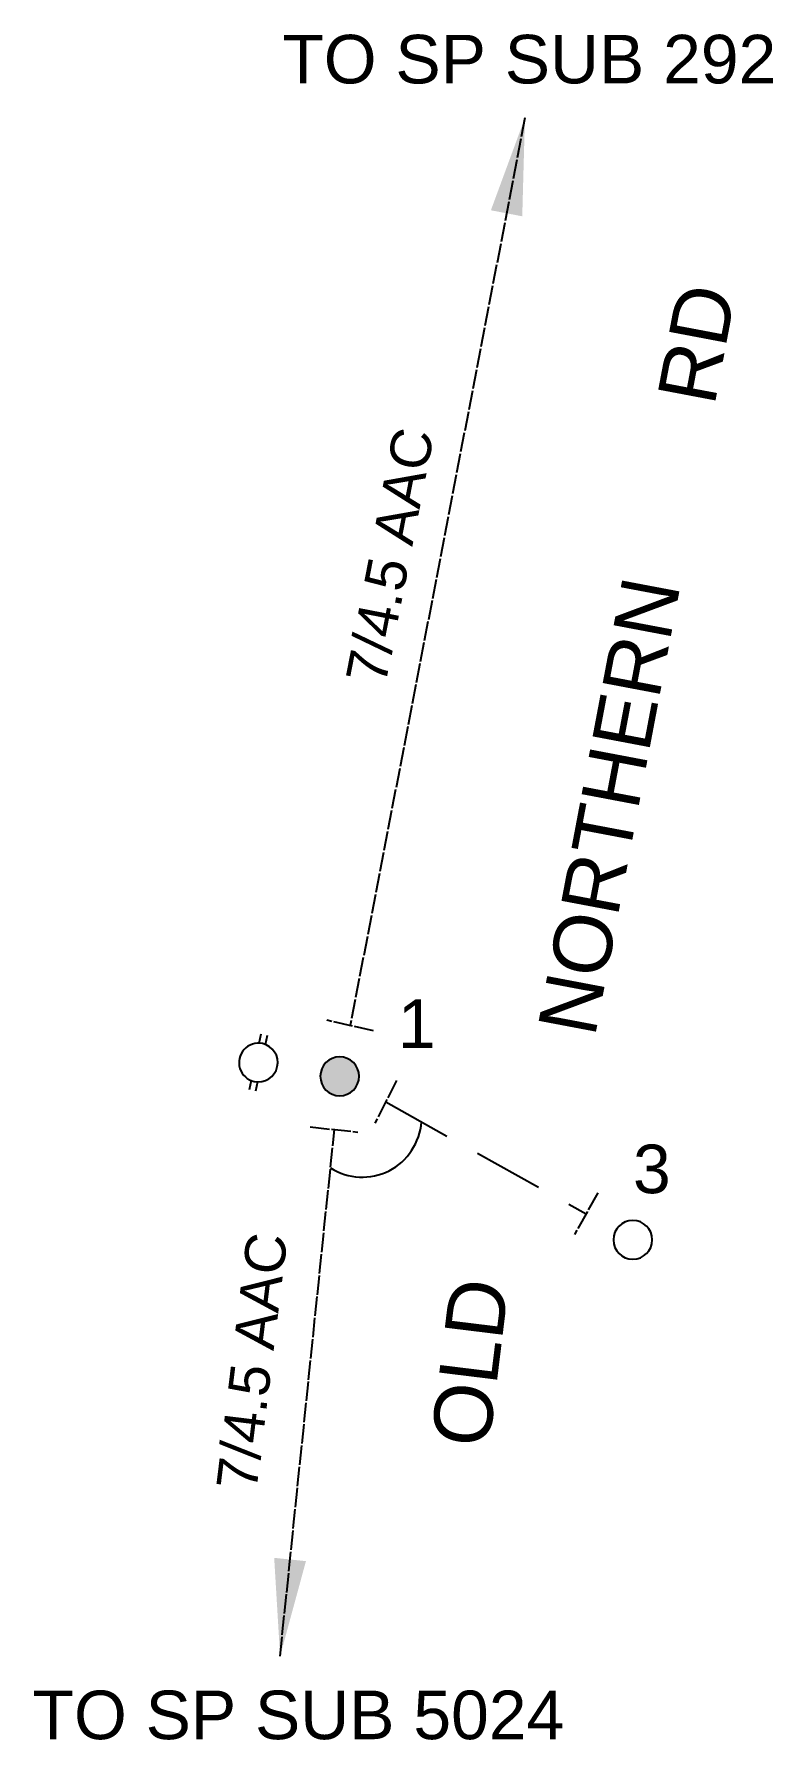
# Model space of a CAD drawing. Header units: metres. Extents: x 315515 to 317824, y 6273486 to 6276226.
# Drawn here: x 316492.2 to 316530.2, y 6273486.5 to 6273574.3 of the extents above; entities that cross this region are included whole.
import ezdxf
from ezdxf.enums import TextEntityAlignment as Align

# ---------------------------------------------------------------- set-up
doc = ezdxf.new("R2010")
doc.units = ezdxf.units.M
doc.linetypes.add('Cable Exist OH', pattern=[1, 1, 0])
doc.linetypes.add('Cable New OH', pattern=[6, 4, -2])
doc.layers.get('0').update_dxf_attribs({"color": 6})
for name, color, linetype in [('_User Miscellaneous1', 7, 'Continuous'), ('Equip_SP_LV_EXT', 7, 'Continuous'), ('SupportsOH_SP_TR_HV_LV_SL_EXT', 7, 'Continuous'), ('SupportsOH_SP_TR_HV_LV_SL_NEW', 7, 'Continuous')]:
    doc.layers.add(name, color=color, linetype=linetype)
doc.styles.add('ARIAL', font='arial.ttf', dxfattribs={"height": 2})
doc.styles.add('POLE_LABEL', font='arial.ttf')
doc.styles.get("Standard").update_dxf_attribs({"font": 'arial.ttf'})
doc.dimstyles.new('GISCAD Dim Style', dxfattribs={"dimtxt": 2.5, "dimasz": 3, "dimexe": 1.25, "dimexo": 0.625, "dimtad": 1, "dimtoh": 1, "dimdec": 1, "dimtxsty": 'ARIAL', "dimcen": 2.5, "dimadec": 0, "dimazin": 0, "dimtfac": 1, "dimtdec": 1, "dimtmove": 0, "dimatfit": 3, "dimfxl": 1.25, "dimarcsym": 0})

msp = doc.modelspace()

# ---------------------------------------------------------------- texts
at = {"layer": '_User Miscellaneous1'}
for s, rotation, p in [('NORTHERN        RD', 79.27546, (316521.056, 6273522.584)), ('OLD   ', 83, (316515.594, 6273501.437))]:
    msp.add_text(s, height=3, rotation=rotation, dxfattribs=at).set_placement(p)
at = {"layer": '_User Miscellaneous1', "lineweight": 25, "char_height": 2.5, "attachment_point": 2, "style": 'ARIAL'}
for s, insert in [('TO SP SUB 292', (316517.688, 6273574.219, -62.019)), ('TO SP SUB 5024', (316505.804, 6273489.012, -62.019))]:
    msp.add_mtext_dynamic_manual_height_columns(s, width=28.10684, gutter_width=17.5, heights=[3.606], dxfattribs=dict(at, insert=insert))
at = {"layer": '_User Miscellaneous1', "lineweight": 25, "char_height": 2.5, "width": 23.21823, "attachment_point": 1, "line_spacing_factor": 1.2}
for insert, rotation in [((316507.253, 6273536.101), 79), ((316500.946, 6273494.437), 83)]:
    msp.add_mtext('\\pi5.1025;{\\H0.83335x;\\C7;7/4.5 AAC}', dxfattribs=dict(at, insert=insert, rotation=rotation))
at = {"layer": '_User Miscellaneous1', "char_height": 2.5, "width": 1.31118, "attachment_point": 9, "line_spacing_factor": 1.2}
for s, insert in [('1', (316512.867, 6273522.086)), ('3', (316524.966, 6273514.573))]:
    msp.add_mtext(s, dxfattribs=dict(at, insert=insert))

# ---------------------------------------------------------------- blocks, each defined once
blk = doc.blocks.new('*U37')
for p, q in [((-0.561, 11.03), (-0.578, 11.527)), ((-0.229, 11.042), (-0.247, 11.539)), ((-0.49, 9.067), (-0.473, 8.569)), ((-0.159, 9.079), (-0.141, 8.581))]:
    blk.add_line(p, q)
blk.add_lwpolyline([(-0.324, 9.059, 1), (-0.395, 11.05, 1)], format="xyb", close=True)
at = {"flags": 9}
for tag, p in [('ACTUAL_STATUS', (0, 0)), ('OPERATING_VOLTAGE', (0, -0.6)), ('ORIENTATION', (0, -0.8)), ('CONSTRUCTED_VOLTAGE', (0, -0.2)), ('NO_PHASES', (0, -0.4)), ('OWNED_BY', (0, -1)), ('STATE', (0, -1.2)), ('SWITCH_TYPE', (0, -1.4)), ('USAGE', (0, -1.6)), ('LEGEND', (0, -1.8)), ('NOTES', (0, -2))]:
    blk.add_attdef(tag, text='', height=0.2, dxfattribs=at).set_placement(p, align=Align.MIDDLE_LEFT)
at = {"flags": 1}
blk.add_attdef('Z', (0, 0), '', height=0.2, dxfattribs=at)
blk = doc.blocks.new('POLE_EXT')
blk.add_hatch(color=256).paths.add_polyline_path([(-1, 0, 1), (1, 0, 1)])
blk.add_lwpolyline([(-1, 0, 1), (1, 0, 1)], format="xyb", close=True)
for tag, height, flags, p in [('pNumber', 2.5, 8, (-17.84, 2.067)), ('OWNED_BY', 0.2, 9, (1.355, -0.4)), ('SPECIAL_USE', 0.2, 9, (1.355, -0.8)), ('PARENT', 0.2, 9, (1.355, -0.6)), ('cLV', 0.2, 9, (1.355, -1.4)), ('STATE', 0.2, 9, (1.355, -1)), ('hDepth', 0.2, 9, (1.355, -1.6)), ('hDia', 0.2, 9, (1.355, -1.8)), ('USAGE', 0.2, 9, (1.355, -1.2)), ('cHV', 0.2, 9, (1.355, -2)), ('LBRACKET', 0.2, 9, (1.355, -2.2)), ('LExisting', 0.2, 9, (1.355, -2.4)), ('LANTNUMBER', 0.2, 9, (1.355, -2.6)), ('cLinedev', 0.2, 9, (1.355, -3.4)), ('LOther', 0.2, 9, (1.355, -2.8)), ('LRemove', 0.2, 9, (1.355, -3)), ('LEGEND', 0.2, 9, (1.355, -3.2)), ('LOCATION', 0.2, 9, (1.355, -3.6)), ('pExisting', 0.2, 9, (1.355, -3.8)), ('pFooting', 0.2, 9, (1.355, -4.4)), ('PFNUMBER', 0.2, 9, (1.355, -4)), ('NEWPFNUMBER', 0.2, 9, (1.355, -4.2)), ('pNew', 0.2, 9, (1.355, -4.6)), ('pRelocate', 0.2, 9, (1.355, -5)), ('pRemove', 0.2, 9, (1.355, -5.2)), ('cspan', 0.2, 9, (1.355, -6)), ('STREETNAME', 0.2, 9, (1.355, -6.2)), ('pReplace', 0.2, 9, (1.355, -5.4)), ('pStay', 0.2, 9, (1.355, -5.6)), ('pType', 0.2, 9, (1.355, -5.8)), ('SUBURB', 0.2, 9, (1.355, -6.4)), ('OPERATED_BY', 0.2, 9, (1.355, -7.014)), ('NOTES', 0.2, 9, (1.355, -6.6)), ('MAINTAINED_BY', 0.2, 9, (1.355, -6.814))]:
    blk.add_attdef(tag, text='', height=height, dxfattribs=dict(flags=flags)).set_placement(p, align=Align.MIDDLE_LEFT)
at = {"style": 'POLE_LABEL'}
for tag, height, flags, p in [('ASSET_NUM', 2.5, 8, (2, 2)), ('STRUCTURE_PLANT_NUMBER', 0.2, 9, (1.355, 0.028)), ('STREET_CODE', 0.2, 9, (1.355, -0.2))]:
    blk.add_attdef(tag, text='', height=height, dxfattribs=dict(at, flags=flags)).set_placement(p, align=Align.MIDDLE_LEFT)
at = {"flags": 1}
blk.add_attdef('Z', (1.355, -7.328), '', height=0.2, dxfattribs=at)
blk = doc.blocks.new('POLE_NEW')
for tag, height, flags, p in [('pNumber', 2.5, 8, (-17.84, 2.067)), ('hDepth', 0.2, 9, (1.145, -1.6)), ('hDia', 0.2, 9, (1.145, -1.8)), ('cHV', 0.2, 9, (1.145, -2)), ('LBRACKET', 0.2, 9, (1.145, -2.2)), ('LExisting', 0.2, 9, (1.145, -2.4)), ('LANTNUMBER', 0.2, 9, (1.145, -2.6)), ('cLinedev', 0.2, 9, (1.145, -3.4)), ('pExisting', 0.2, 9, (1.145, -3.6)), ('LOther', 0.2, 9, (1.145, -2.8)), ('LRemove', 0.2, 9, (1.145, -3)), ('LEGEND', 0.2, 9, (1.145, -3.2)), ('pFooting', 0.2, 9, (1.145, -4.2)), ('pNew', 0.2, 9, (1.145, -4.4)), ('PFNUMBER', 0.2, 9, (1.145, -3.8)), ('NEWPFNUMBER', 0.2, 9, (1.145, -4)), ('pRelocate', 0.2, 9, (1.145, -4.8)), ('pRemove', 0.2, 9, (1.145, -5)), ('pReplace', 0.2, 9, (1.145, -5.2)), ('cspan', 0.2, 9, (1.145, -5.8)), ('SUBURB', 0.2, 9, (1.145, -6)), ('STREETNAME', 0.2, 9, (1.145, -6.2)), ('pStay', 0.2, 9, (1.145, -5.4)), ('pType', 0.2, 9, (1.145, -5.6)), ('OPERATED_BY', 0.2, 9, (1.145, -6.887)), ('LOCATION', 0.2, 9, (1.145, -6.4)), ('NOTES', 0.2, 9, (1.145, -6.6)), ('MAINTAINED_BY', 0.2, 9, (1.145, -7.22))]:
    blk.add_attdef(tag, text='', height=height, dxfattribs=dict(flags=flags)).set_placement(p, align=Align.MIDDLE_LEFT)
at = {"style": 'POLE_LABEL', "flags": 8}
blk.add_attdef('ASSET_NUM', text='', height=2.5, dxfattribs=at).set_placement((2, 2), align=Align.MIDDLE_LEFT)
at = {"flags": 1}
blk.add_attdef('Z', (1.145, -7.594), '', height=0.2, dxfattribs=at)
blk.add_wipeout([(0.068, 0.998), (-0.058, 0.998), (-0.182, 0.983), (-0.304, 0.953), (-0.421, 0.907), (-0.532, 0.847), (-0.634, 0.774), (-0.725, 0.688), (-0.806, 0.592), (-0.874, 0.486), (-0.928, 0.373), (-0.967, 0.254), (-0.991, 0.13), (-1, 0.005), (-0.993, -0.12), (-0.97, -0.244), (-0.932, -0.363), (-0.879, -0.477), (-0.812, -0.584), (-0.732, -0.681), (-0.641, -0.767), (-0.54, -0.842), (-0.43, -0.903), (-0.314, -0.949), (-0.192, -0.981), (-0.068, -0.998), (0.058, -0.998), (0.182, -0.983), (0.304, -0.953), (0.421, -0.907), (0.532, -0.847), (0.634, -0.774), (0.725, -0.688), (0.806, -0.592), (0.874, -0.486), (0.928, -0.373), (0.967, -0.254), (0.991, -0.13), (1, -0.005), (0.993, 0.12), (0.97, 0.244), (0.932, 0.363), (0.879, 0.477), (0.812, 0.584), (0.732, 0.681), (0.641, 0.767), (0.54, 0.842), (0.43, 0.903), (0.314, 0.949), (0.192, 0.981)])
at = {"lineweight": -3}
blk.add_lwpolyline([(-1, 0, 1), (1, 0, 1)], format="xyb", close=True, dxfattribs=at)
at = {"style": 'POLE_LABEL', "flags": 9}
for tag, p in [('STRUCTURE_PLANT_NUMBER', (1.145, 0.093)), ('STREET_CODE', (1.145, -0.2))]:
    blk.add_attdef(tag, text='', height=0.2, dxfattribs=at).set_placement(p, align=Align.MIDDLE_LEFT)
at = {"flags": 9}
for tag, p in [('SPECIAL_USE', (1.145, -0.8)), ('OWNED_BY', (1.145, -0.4)), ('PARENT', (1.145, -0.6)), ('cLV', (1.145, -1.4)), ('STATE', (1.145, -1)), ('USAGE', (1.145, -1.2))]:
    blk.add_attdef(tag, text='', height=0.2, dxfattribs=at).set_placement(p, align=Align.MIDDLE_LEFT)

# ---------------------------------------------------------------- linework, layer by layer
at = {"layer": '_User Miscellaneous1', "linetype": 'Cable Exist OH', "lineweight": 25}
for points in [[(316509.667, 6273522.958), (316507.263, 6273523.512)], [(316510.857, 6273520.403), (316509.737, 6273518.206)], [(316506.41, 6273518.016), (316508.863, 6273517.755)], [(316521.21, 6273514.632), (316520.008, 6273512.478)]]:
    msp.add_lwpolyline(points, dxfattribs=at)
at = {"layer": '_User Miscellaneous1', "linetype": 'Cable New OH', "lineweight": 25, "ltscale": 0.9}
msp.add_lwpolyline([(316510.297, 6273519.304), (316520.609, 6273513.555)], dxfattribs=at)
at = {"layer": '_User Miscellaneous1', "lineweight": 25}
msp.add_lwpolyline([(316507.453, 6273515.908, 0.567218), (316512.133, 6273518.281)], format="xyb", dxfattribs=at)

# ---------------------------------------------------------------- block references
at = {"layer": 'Equip_SP_LV_EXT', "rotation": 345.7795185532225}
msp.add_blockref('*U37', (316501.62, 6273511.499), dxfattribs=at)
at = {"layer": 'SupportsOH_SP_TR_HV_LV_SL_EXT'}
msp.add_blockref('POLE_EXT', (316507.928, 6273520.625, 185.133), dxfattribs=at)
at = {"layer": 'SupportsOH_SP_TR_HV_LV_SL_NEW'}
msp.add_blockref('POLE_NEW', (316523.013, 6273512.209, 185.423), dxfattribs=at)

msp.set_redraw_order([(e.dxf.handle, doc.entitydb.next_handle()) for e in msp.query("TEXT MTEXT ATTDEF DIMENSION ARC_DIMENSION")])  # texts and dimensions are drawn at this point

# ---------------------------------------------------------------- leaders
at = {"layer": '_User Miscellaneous1', "linetype": 'Cable Exist OH', "lineweight": 25}
for points in [[(316517.462, 6273569.946), (316508.469, 6273523.234)], [(316504.86, 6273490.786), (316507.656, 6273517.883)]]:
    msp.add_leader(points, dimstyle='GISCAD Dim Style', override={"dimasz": 5, "dimgap": 0.625, "dimtad": 0, "dimfxl": 0.18}, dxfattribs=at)

doc.saveas('drawing.dxf')
